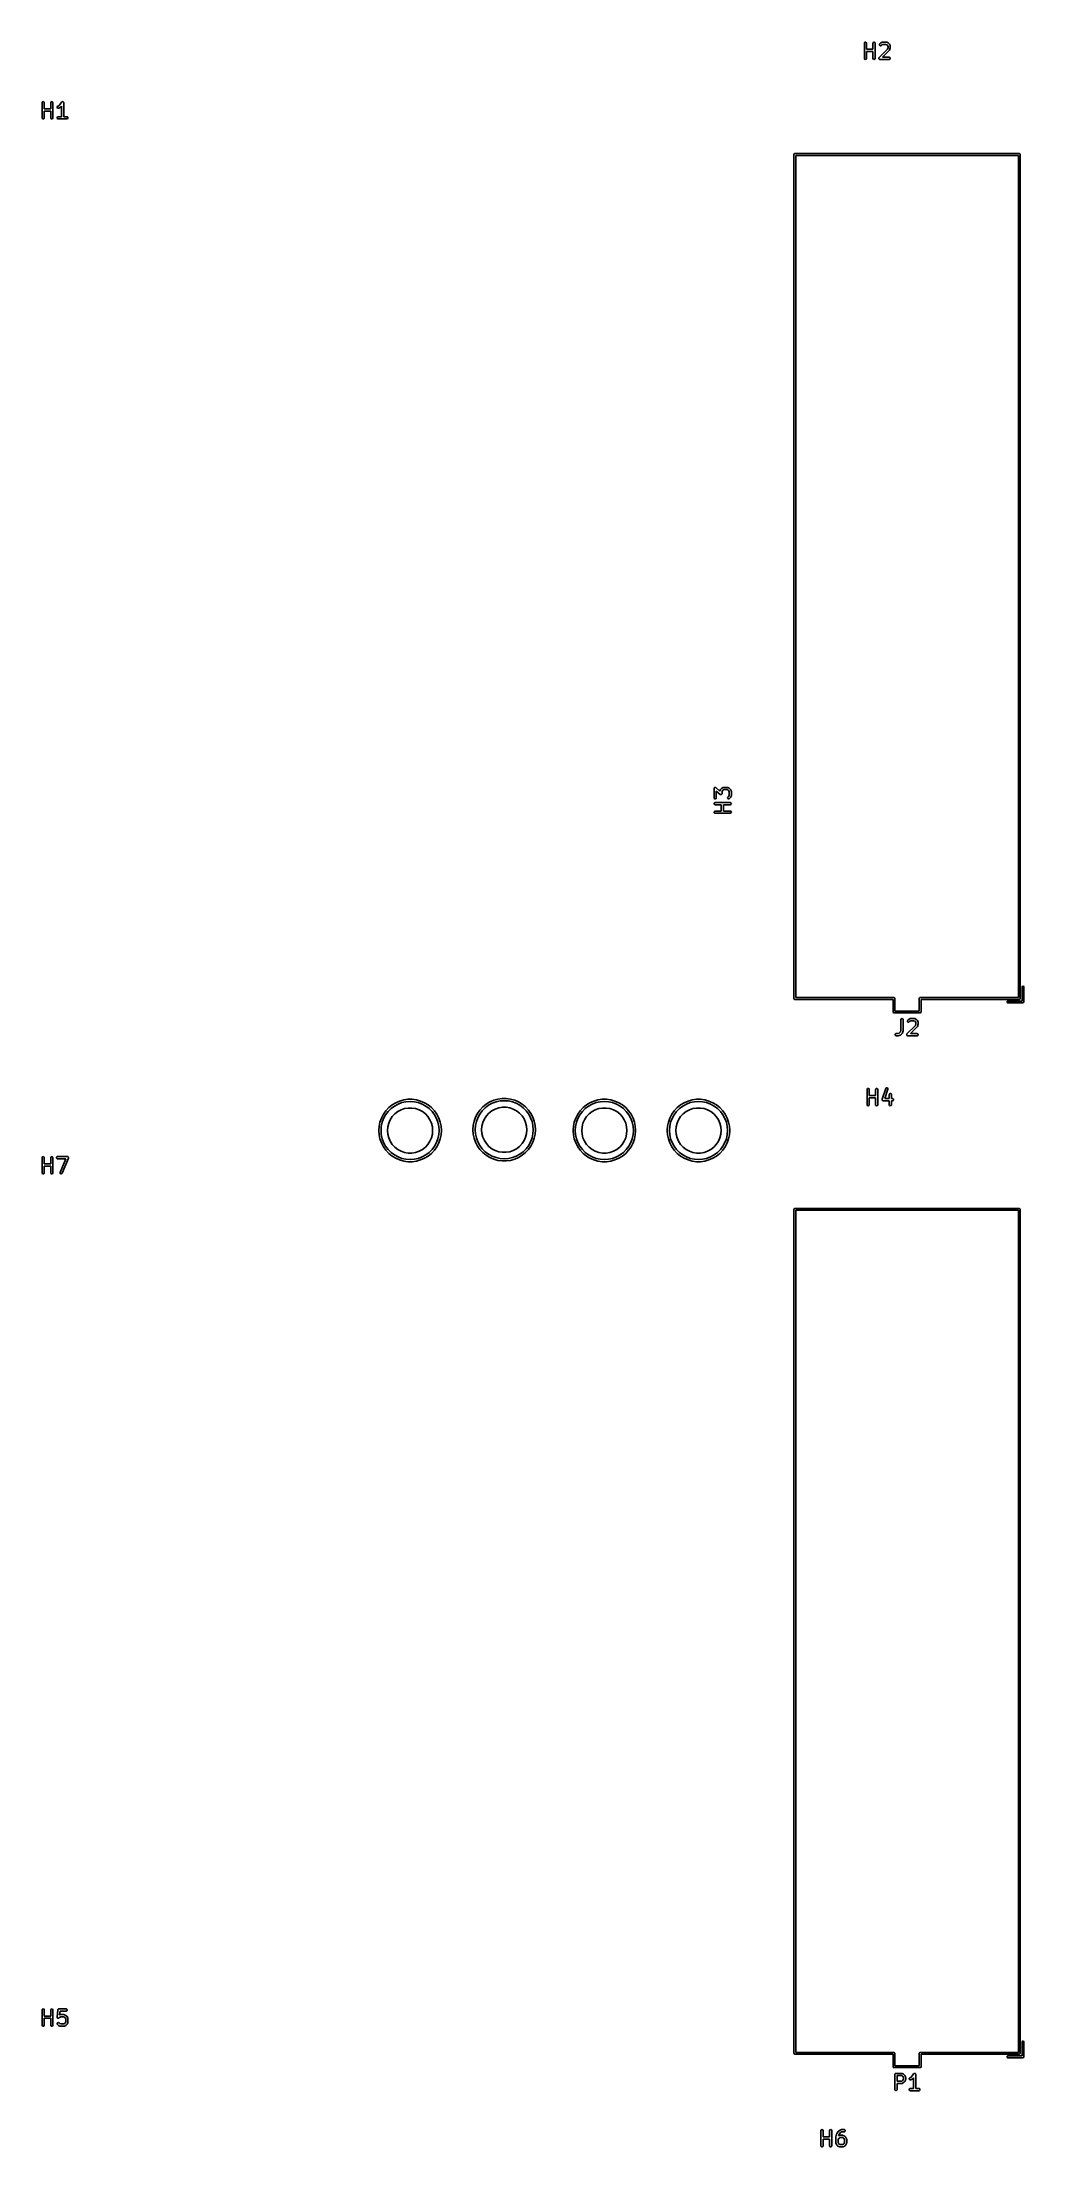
# Model space of a CAD drawing. Extents: x 6.89 to 9.46, y -6.24 to -0.74.
import ezdxf

# ---------------------------------------------------------------- set-up
doc = ezdxf.new("R2010")
doc.units = 0
doc.header["$MEASUREMENT"] = 0
doc.layers.add('BLACK', color=7, linetype='CONTINUOUS')

msp = doc.modelspace()

# ---------------------------------------------------------------- linework, layer by layer
at = {"layer": 'BLACK', "linetype": 'CONTINUOUS'}
for p, q in [((9.0379, -0.7463), (9.0381, -0.7452)), ((9.0379, -0.7856), (9.0379, -0.7463)), ((9.0381, -0.7452), (9.0394, -0.7437)), ((9.0394, -0.7437), (9.0414, -0.7433)), ((9.0414, -0.7433), (9.0431, -0.7444)), ((9.0431, -0.7444), (9.0438, -0.7463)), ((9.0438, -0.7463), (9.0438, -0.762)), ((9.0438, -0.762), (9.0604, -0.762)), ((9.0604, -0.768), (9.0438, -0.768)), ((9.0438, -0.768), (9.0438, -0.7856)), ((9.0604, -0.7463), (9.0606, -0.7452)), ((9.0604, -0.762), (9.0604, -0.7463)), ((9.0604, -0.7856), (9.0604, -0.768)), ((9.0606, -0.7452), (9.0619, -0.7437)), ((9.0619, -0.7437), (9.0639, -0.7433)), ((9.0639, -0.7433), (9.0656, -0.7444)), ((9.0656, -0.7444), (9.0663, -0.7463)), ((9.0663, -0.7463), (9.0663, -0.7856)), ((9.0763, -0.7835), (9.0983, -0.7615)), ((9.0773, -0.7497), (9.0782, -0.7479)), ((9.0778, -0.7517), (9.0773, -0.7497)), ((9.0795, -0.7529), (9.0778, -0.7517)), ((9.0782, -0.7479), (9.08, -0.746)), ((9.0815, -0.7527), (9.0795, -0.7529)), ((9.08, -0.746), (9.0807, -0.7455)), ((9.0807, -0.7455), (9.0808, -0.7455)), ((9.0808, -0.7455), (9.0845, -0.7436)), ((9.0823, -0.7521), (9.0815, -0.7527)), ((9.0839, -0.7506), (9.0823, -0.7521)), ((9.0866, -0.7492), (9.0839, -0.7506)), ((9.0845, -0.7436), (9.0855, -0.7433)), ((9.0855, -0.7433), (9.0857, -0.7434)), ((9.103, -0.7652), (9.0855, -0.7827)), ((9.0857, -0.7434), (9.0859, -0.7433)), ((9.0859, -0.7433), (9.0952, -0.7433)), ((9.0945, -0.7492), (9.0866, -0.7492)), ((9.0972, -0.7506), (9.0945, -0.7492)), ((9.0952, -0.7433), (9.0962, -0.7435)), ((9.0962, -0.7435), (9.0964, -0.7436)), ((9.0964, -0.7436), (9.0966, -0.7436)), ((9.0966, -0.7436), (9.1003, -0.7455)), ((9.0984, -0.7518), (9.0972, -0.7506)), ((9.0983, -0.7615), (9.0998, -0.757)), ((9.0998, -0.7544), (9.0984, -0.7518)), ((9.0998, -0.757), (9.0998, -0.7544)), ((9.1003, -0.7455), (9.101, -0.746)), ((9.101, -0.746), (9.1011, -0.746)), ((9.1011, -0.746), (9.103, -0.7479)), ((9.103, -0.7479), (9.1035, -0.7486)), ((9.1032, -0.765), (9.103, -0.7651)), ((9.103, -0.7651), (9.103, -0.7652)), ((9.1037, -0.7641), (9.1032, -0.765)), ((9.1035, -0.7486), (9.1035, -0.7487)), ((9.1035, -0.7487), (9.1054, -0.7524)), ((9.1055, -0.7584), (9.1037, -0.7641)), ((9.1054, -0.7524), (9.1057, -0.7534)), ((9.1057, -0.7575), (9.1055, -0.7584)), ((9.1055, -0.7584), (9.1055, -0.7584)), ((9.1057, -0.7534), (9.1056, -0.7536)), ((9.1056, -0.7536), (9.1057, -0.7538)), ((9.1057, -0.7538), (9.1057, -0.7575)), ((9.0386, -0.7875), (9.0379, -0.7856)), ((9.0404, -0.7885), (9.0386, -0.7875)), ((9.0423, -0.7882), (9.0404, -0.7885)), ((9.0436, -0.7866), (9.0423, -0.7882)), ((9.0438, -0.7856), (9.0436, -0.7866)), ((9.0611, -0.7875), (9.0604, -0.7856)), ((9.0629, -0.7885), (9.0611, -0.7875)), ((9.0648, -0.7882), (9.0629, -0.7885)), ((9.0661, -0.7866), (9.0648, -0.7882)), ((9.0663, -0.7856), (9.0661, -0.7866)), ((9.0754, -0.7854), (9.0755, -0.7852)), ((9.0757, -0.7862), (9.0754, -0.7854)), ((9.0755, -0.7851), (9.0759, -0.7843)), ((9.0755, -0.7852), (9.0755, -0.7851)), ((9.0758, -0.7871), (9.0757, -0.7862)), ((9.0759, -0.7872), (9.0758, -0.7871)), ((9.0759, -0.7843), (9.0763, -0.7835)), ((9.0759, -0.7873), (9.0759, -0.7872)), ((9.0767, -0.7878), (9.0759, -0.7873)), ((9.0774, -0.7884), (9.0767, -0.7878)), ((9.0775, -0.7884), (9.0774, -0.7884)), ((9.0776, -0.7885), (9.0775, -0.7884)), ((9.0777, -0.7885), (9.0776, -0.7885)), ((9.0784, -0.7886), (9.0777, -0.7885)), ((9.1027, -0.7886), (9.0784, -0.7886)), ((9.0855, -0.7827), (9.1027, -0.7827)), ((9.1027, -0.7827), (9.1037, -0.7828)), ((9.1046, -0.7879), (9.1027, -0.7886)), ((9.1037, -0.7828), (9.1053, -0.7841)), ((9.1056, -0.7861), (9.1046, -0.7879)), ((9.1053, -0.7841), (9.1056, -0.7861)), ((6.8883, -0.9018), (6.8885, -0.9008)), ((6.8883, -0.9411), (6.8883, -0.9018)), ((6.8885, -0.9008), (6.8898, -0.8992)), ((6.8898, -0.8992), (6.8918, -0.8989)), ((6.8918, -0.8989), (6.8935, -0.8999)), ((6.8935, -0.8999), (6.8942, -0.9018)), ((6.8942, -0.9018), (6.8942, -0.9176)), ((6.8942, -0.9176), (6.9108, -0.9176)), ((6.9108, -0.9235), (6.8942, -0.9235)), ((6.8942, -0.9235), (6.8942, -0.9411)), ((6.9108, -0.9018), (6.911, -0.9008)), ((6.9108, -0.9176), (6.9108, -0.9018)), ((6.9108, -0.9411), (6.9108, -0.9235)), ((6.911, -0.9008), (6.9123, -0.8992)), ((6.9123, -0.8992), (6.9143, -0.8989)), ((6.9143, -0.8989), (6.916, -0.8999)), ((6.916, -0.8999), (6.9167, -0.9018)), ((6.9167, -0.9018), (6.9167, -0.9411)), ((6.9278, -0.9139), (6.9279, -0.9118)), ((6.929, -0.9155), (6.9278, -0.9139)), ((6.9279, -0.9118), (6.9293, -0.9104)), ((6.931, -0.9159), (6.929, -0.9155)), ((6.9293, -0.9104), (6.9326, -0.9087)), ((6.932, -0.9157), (6.931, -0.9159)), ((6.9357, -0.9138), (6.932, -0.9157)), ((6.9326, -0.9087), (6.9358, -0.9055)), ((6.9365, -0.9132), (6.9357, -0.9137)), ((6.9357, -0.9137), (6.9357, -0.9138)), ((6.9358, -0.9055), (6.9394, -0.9001)), ((6.9389, -0.9108), (6.9365, -0.9132)), ((6.9389, -0.9382), (6.9389, -0.9108)), ((6.9394, -0.9001), (6.9401, -0.8994)), ((6.9401, -0.8994), (6.9403, -0.8993)), ((6.9403, -0.8993), (6.9404, -0.8992)), ((6.9404, -0.8992), (6.9412, -0.8991)), ((6.9412, -0.8991), (6.9421, -0.8988)), ((6.9421, -0.8988), (6.9422, -0.8989)), ((6.9422, -0.8989), (6.9424, -0.8989)), ((6.9424, -0.8989), (6.9431, -0.8993)), ((6.9431, -0.8993), (6.9439, -0.8996)), ((6.9439, -0.8996), (6.944, -0.8998)), ((6.944, -0.8998), (6.9441, -0.8999)), ((6.9441, -0.8999), (6.9444, -0.9007)), ((6.9444, -0.9007), (6.9448, -0.9014)), ((6.9448, -0.9014), (6.9448, -0.9016)), ((6.9448, -0.9016), (6.9448, -0.9018)), ((6.9448, -0.9018), (6.9448, -0.9382)), ((6.889, -0.943), (6.8883, -0.9411)), ((6.8908, -0.944), (6.889, -0.943)), ((6.8927, -0.9437), (6.8908, -0.944)), ((6.894, -0.9421), (6.8927, -0.9437)), ((6.8942, -0.9411), (6.894, -0.9421)), ((6.9115, -0.943), (6.9108, -0.9411)), ((6.9132, -0.944), (6.9115, -0.943)), ((6.9152, -0.9437), (6.9132, -0.944)), ((6.9165, -0.9421), (6.9152, -0.9437)), ((6.9167, -0.9411), (6.9165, -0.9421)), ((6.9277, -0.9406), (6.9287, -0.9389)), ((6.9281, -0.9426), (6.9277, -0.9406)), ((6.9296, -0.9439), (6.9281, -0.9426)), ((6.9287, -0.9389), (6.9306, -0.9382)), ((6.9306, -0.9441), (6.9296, -0.9439)), ((6.9306, -0.9382), (6.9389, -0.9382)), ((6.9531, -0.9441), (6.9306, -0.9441)), ((6.9448, -0.9382), (6.9531, -0.9382)), ((6.9531, -0.9382), (6.9541, -0.9384)), ((6.955, -0.9434), (6.9531, -0.9441)), ((6.9541, -0.9384), (6.9557, -0.9397)), ((6.956, -0.9416), (6.955, -0.9434)), ((6.9557, -0.9397), (6.956, -0.9416)), ((8.8539, -1.037), (8.8546, -1.0353)), ((8.8539, -3.2417), (8.8539, -1.037)), ((8.8546, -1.0353), (8.8563, -1.0346)), ((8.8563, -1.0346), (9.4429, -1.0346)), ((8.8587, -1.0394), (8.8587, -3.2394)), ((9.4406, -1.0394), (8.8587, -1.0394)), ((9.4406, -3.2394), (9.4406, -1.0394)), ((9.4429, -1.0346), (9.4446, -1.0353)), ((9.4446, -1.0353), (9.4453, -1.037)), ((9.4453, -1.037), (9.4453, -3.2417)), ((8.645, -2.6926), (8.6451, -2.6925)), ((8.645, -2.6927), (8.645, -2.6926)), ((8.645, -2.6932), (8.645, -2.6927)), ((8.645, -2.7175), (8.645, -2.6932)), ((8.6451, -2.6922), (8.6456, -2.6915)), ((8.6451, -2.6925), (8.6451, -2.6922)), ((8.6456, -2.6915), (8.6461, -2.6909)), ((8.6461, -2.6909), (8.6463, -2.6908)), ((8.6463, -2.6908), (8.6464, -2.6906)), ((8.6464, -2.6906), (8.6472, -2.6905)), ((8.6472, -2.6905), (8.648, -2.6902)), ((8.648, -2.6902), (8.6482, -2.6903)), ((8.6482, -2.6903), (8.6484, -2.6903)), ((8.6484, -2.6903), (8.6491, -2.6907)), ((8.6491, -2.6907), (8.6499, -2.6909)), ((8.6499, -2.6909), (8.6601, -2.6999)), ((8.6627, -2.6948), (8.6646, -2.6929)), ((8.6646, -2.6929), (8.6653, -2.6924)), ((8.6653, -2.6924), (8.6691, -2.6905)), ((8.6653, -2.6924), (8.6653, -2.6924)), ((8.6691, -2.6905), (8.6701, -2.6902)), ((8.6701, -2.6902), (8.6702, -2.6903)), ((8.6702, -2.6903), (8.6704, -2.6902)), ((8.6704, -2.6902), (8.6798, -2.6902)), ((8.6798, -2.6902), (8.6808, -2.6904)), ((8.6808, -2.6904), (8.6809, -2.6905)), ((8.6809, -2.6905), (8.6811, -2.6905)), ((8.6811, -2.6905), (8.6848, -2.6924)), ((8.6848, -2.6924), (8.6856, -2.6929)), ((8.6856, -2.6929), (8.6856, -2.6929)), ((8.6856, -2.6929), (8.6875, -2.6948)), ((8.6456, -2.7194), (8.645, -2.7175)), ((8.645, -2.732), (8.646, -2.7303)), ((8.6453, -2.734), (8.645, -2.732)), ((8.6469, -2.7353), (8.6453, -2.734)), ((8.6474, -2.7204), (8.6456, -2.7194)), ((8.646, -2.7303), (8.6479, -2.7296)), ((8.6479, -2.7355), (8.6469, -2.7353)), ((8.6494, -2.7201), (8.6474, -2.7204)), ((8.6479, -2.7296), (8.6873, -2.7296)), ((8.6637, -2.7355), (8.6479, -2.7355)), ((8.6507, -2.7185), (8.6494, -2.7201)), ((8.6509, -2.7175), (8.6507, -2.7185)), ((8.661, -2.7085), (8.6509, -2.6997)), ((8.6509, -2.6997), (8.6509, -2.7175)), ((8.6601, -2.6997), (8.6602, -2.6995)), ((8.6601, -2.6999), (8.6601, -2.6997)), ((8.6602, -2.6995), (8.6603, -2.6993)), ((8.6603, -2.6993), (8.6621, -2.6956)), ((8.6617, -2.7088), (8.661, -2.7085)), ((8.6624, -2.7092), (8.6617, -2.7088)), ((8.6621, -2.6956), (8.6627, -2.6949)), ((8.6626, -2.7092), (8.6624, -2.7092)), ((8.6628, -2.7092), (8.6626, -2.7092)), ((8.6627, -2.6949), (8.6627, -2.6948)), ((8.6636, -2.709), (8.6628, -2.7092)), ((8.6644, -2.7088), (8.6636, -2.709)), ((8.6637, -2.7521), (8.6637, -2.7355)), ((8.6645, -2.7087), (8.6644, -2.7088)), ((8.6648, -2.7086), (8.6645, -2.7087)), ((8.6652, -2.7079), (8.6648, -2.7086)), ((8.6657, -2.7073), (8.6652, -2.7079)), ((8.6658, -2.7069), (8.6657, -2.707)), ((8.6657, -2.707), (8.6657, -2.7073)), ((8.6659, -2.7063), (8.6658, -2.7067)), ((8.6658, -2.7067), (8.6658, -2.7069)), ((8.6672, -2.6987), (8.6659, -2.7014)), ((8.6659, -2.7014), (8.6659, -2.7063)), ((8.6684, -2.6975), (8.6672, -2.6987)), ((8.6711, -2.6961), (8.6684, -2.6975)), ((8.6873, -2.7355), (8.6696, -2.7355)), ((8.6696, -2.7355), (8.6696, -2.7521)), ((8.6791, -2.6961), (8.6711, -2.6961)), ((8.6818, -2.6975), (8.6791, -2.6961)), ((8.6806, -2.7173), (8.6814, -2.7154)), ((8.6811, -2.7192), (8.6806, -2.7173)), ((8.6828, -2.7204), (8.6811, -2.7192)), ((8.6814, -2.7154), (8.683, -2.7139)), ((8.683, -2.6987), (8.6818, -2.6975)), ((8.6848, -2.7202), (8.6828, -2.7204)), ((8.6843, -2.7014), (8.683, -2.6987)), ((8.683, -2.7139), (8.6843, -2.7112)), ((8.6843, -2.7112), (8.6843, -2.7014)), ((8.6856, -2.7196), (8.6848, -2.7202)), ((8.6875, -2.7177), (8.6856, -2.7196)), ((8.6873, -2.7296), (8.6883, -2.7298)), ((8.6892, -2.7348), (8.6873, -2.7355)), ((8.6875, -2.6948), (8.688, -2.6955)), ((8.688, -2.717), (8.6875, -2.7177)), ((8.6875, -2.7177), (8.6875, -2.7177)), ((8.688, -2.6955), (8.688, -2.6956)), ((8.688, -2.6956), (8.6899, -2.6993)), ((8.6899, -2.7132), (8.688, -2.717)), ((8.6883, -2.7298), (8.6898, -2.7311)), ((8.6902, -2.733), (8.6892, -2.7348)), ((8.6898, -2.7311), (8.6902, -2.733)), ((8.6899, -2.6993), (8.6902, -2.7003)), ((8.6901, -2.7129), (8.6899, -2.7131)), ((8.6899, -2.7131), (8.6899, -2.7132)), ((8.6902, -2.7119), (8.6901, -2.7129)), ((8.6902, -2.7003), (8.6902, -2.7005)), ((8.6902, -2.7005), (8.6902, -2.7007)), ((8.6902, -2.7007), (8.6902, -2.7119)), ((8.645, -2.7545), (8.646, -2.7528)), ((8.6453, -2.7565), (8.645, -2.7545)), ((8.6469, -2.7578), (8.6453, -2.7565)), ((8.646, -2.7528), (8.6479, -2.7521)), ((8.6479, -2.758), (8.6469, -2.7578)), ((8.6479, -2.7521), (8.6637, -2.7521)), ((8.6873, -2.758), (8.6479, -2.758)), ((8.6696, -2.7521), (8.6873, -2.7521)), ((8.6873, -2.7521), (8.6883, -2.7523)), ((8.6892, -2.7573), (8.6873, -2.758)), ((8.6883, -2.7523), (8.6898, -2.7536)), ((8.6902, -2.7555), (8.6892, -2.7573)), ((8.6898, -2.7536), (8.6902, -2.7555)), ((8.8546, -3.2434), (8.8539, -3.2417)), ((8.8563, -3.2441), (8.8546, -3.2434)), ((8.8587, -3.2394), (9.1154, -3.2394)), ((9.1154, -3.2394), (9.117, -3.2401)), ((9.117, -3.2401), (9.1177, -3.2417)), ((9.1177, -3.2417), (9.1177, -3.2744)), ((9.1815, -3.2417), (9.1822, -3.2401)), ((9.1815, -3.2744), (9.1815, -3.2417)), ((9.1822, -3.2401), (9.1839, -3.2394)), ((9.1839, -3.2394), (9.4406, -3.2394)), ((9.4446, -3.2434), (9.4429, -3.2441)), ((9.4453, -3.2417), (9.4446, -3.2434)), ((9.4504, -3.2114), (9.4511, -3.2097)), ((9.4504, -3.2484), (9.4504, -3.2114)), ((9.4511, -3.2097), (9.4528, -3.2091)), ((9.4528, -3.2091), (9.4544, -3.2097)), ((9.4544, -3.2097), (9.4551, -3.2114)), ((9.4551, -3.2114), (9.4551, -3.2508)), ((9.113, -3.2441), (8.8563, -3.2441)), ((9.113, -3.2768), (9.113, -3.2441)), ((9.1137, -3.2784), (9.113, -3.2768)), ((9.1154, -3.2791), (9.1137, -3.2784)), ((9.1839, -3.2791), (9.1154, -3.2791)), ((9.1177, -3.2744), (9.1815, -3.2744)), ((9.1335, -3.297), (9.1337, -3.296)), ((9.1335, -3.3247), (9.1335, -3.297)), ((9.1337, -3.296), (9.135, -3.2945)), ((9.135, -3.2945), (9.137, -3.2941)), ((9.137, -3.2941), (9.1387, -3.2951)), ((9.1387, -3.2951), (9.1394, -3.297)), ((9.1394, -3.297), (9.1394, -3.3252)), ((9.1504, -3.3005), (9.1513, -3.2987)), ((9.1513, -3.2987), (9.1531, -3.2968)), ((9.1531, -3.2968), (9.1539, -3.2963)), ((9.1539, -3.2963), (9.1577, -3.2944)), ((9.1539, -3.2963), (9.1539, -3.2963)), ((9.1577, -3.2944), (9.1586, -3.2941)), ((9.1586, -3.2941), (9.1588, -3.2941)), ((9.1588, -3.2941), (9.159, -3.2941)), ((9.159, -3.2941), (9.1684, -3.2941)), ((9.1684, -3.2941), (9.1694, -3.2943)), ((9.1694, -3.2943), (9.1695, -3.2944)), ((9.1695, -3.2944), (9.1697, -3.2944)), ((9.1697, -3.2944), (9.1734, -3.2963)), ((9.1734, -3.2963), (9.1741, -3.2968)), ((9.1741, -3.2968), (9.1742, -3.2968)), ((9.1742, -3.2968), (9.1761, -3.2987)), ((9.1761, -3.2987), (9.1766, -3.2994)), ((9.1855, -3.2784), (9.1839, -3.2791)), ((9.1862, -3.2768), (9.1855, -3.2784)), ((9.4429, -3.2441), (9.1862, -3.2441)), ((9.1862, -3.2441), (9.1862, -3.2768)), ((9.411, -3.2508), (9.4117, -3.2491)), ((9.4117, -3.2525), (9.411, -3.2508)), ((9.4117, -3.2491), (9.4134, -3.2484)), ((9.4134, -3.2531), (9.4117, -3.2525)), ((9.4134, -3.2484), (9.4504, -3.2484)), ((9.4528, -3.2531), (9.4134, -3.2531)), ((9.4544, -3.2525), (9.4528, -3.2531)), ((9.4551, -3.2508), (9.4544, -3.2525)), ((9.1186, -3.3359), (9.1196, -3.3341)), ((9.1189, -3.3379), (9.1186, -3.3359)), ((9.1205, -3.3392), (9.1189, -3.3379)), ((9.1196, -3.3341), (9.1215, -3.3335)), ((9.1215, -3.3394), (9.1205, -3.3392)), ((9.1215, -3.3335), (9.1248, -3.3335)), ((9.1252, -3.3394), (9.1215, -3.3394)), ((9.1248, -3.3335), (9.1293, -3.332)), ((9.1253, -3.3393), (9.1252, -3.3394)), ((9.1262, -3.3392), (9.1253, -3.3393)), ((9.1318, -3.3373), (9.1262, -3.3392)), ((9.1293, -3.332), (9.132, -3.3292)), ((9.1319, -3.3372), (9.1318, -3.3373)), ((9.1321, -3.3372), (9.1319, -3.3372)), ((9.132, -3.3292), (9.1335, -3.3247)), ((9.1329, -3.3366), (9.1321, -3.3372)), ((9.1367, -3.3329), (9.1329, -3.3366)), ((9.1368, -3.3327), (9.1367, -3.3329)), ((9.1369, -3.3326), (9.1368, -3.3327)), ((9.1374, -3.3317), (9.1369, -3.3326)), ((9.1393, -3.3261), (9.1374, -3.3317)), ((9.1394, -3.3252), (9.1393, -3.326)), ((9.1393, -3.326), (9.1393, -3.3261)), ((9.1485, -3.3362), (9.1486, -3.336)), ((9.1488, -3.337), (9.1485, -3.3362)), ((9.1486, -3.3359), (9.149, -3.3351)), ((9.1486, -3.336), (9.1486, -3.3359)), ((9.1489, -3.3379), (9.1488, -3.337)), ((9.149, -3.338), (9.1489, -3.3379)), ((9.149, -3.3351), (9.1494, -3.3343)), ((9.1491, -3.3381), (9.149, -3.338)), ((9.1498, -3.3386), (9.1491, -3.3381)), ((9.1494, -3.3343), (9.1714, -3.3123)), ((9.1505, -3.3392), (9.1498, -3.3386)), ((9.1509, -3.3025), (9.1504, -3.3005)), ((9.1507, -3.3392), (9.1505, -3.3392)), ((9.1507, -3.3393), (9.1507, -3.3392)), ((9.1508, -3.3393), (9.1507, -3.3393)), ((9.1515, -3.3394), (9.1508, -3.3393)), ((9.1526, -3.3036), (9.1509, -3.3025)), ((9.1759, -3.3394), (9.1515, -3.3394)), ((9.1546, -3.3035), (9.1526, -3.3036)), ((9.1554, -3.3029), (9.1546, -3.3035)), ((9.157, -3.3013), (9.1554, -3.3029)), ((9.1597, -3.3), (9.157, -3.3013)), ((9.1761, -3.316), (9.1586, -3.3335)), ((9.1586, -3.3335), (9.1759, -3.3335)), ((9.1677, -3.3), (9.1597, -3.3)), ((9.1704, -3.3013), (9.1677, -3.3)), ((9.1716, -3.3025), (9.1704, -3.3013)), ((9.1714, -3.3123), (9.1729, -3.3078)), ((9.1729, -3.3052), (9.1716, -3.3025)), ((9.1729, -3.3078), (9.1729, -3.3052)), ((9.1759, -3.3335), (9.1769, -3.3336)), ((9.1778, -3.3387), (9.1759, -3.3394)), ((9.1763, -3.3157), (9.1761, -3.3158)), ((9.1761, -3.3158), (9.1761, -3.316)), ((9.1768, -3.3148), (9.1763, -3.3157)), ((9.1766, -3.2994), (9.1766, -3.2995)), ((9.1766, -3.2995), (9.1785, -3.3032)), ((9.1787, -3.3092), (9.1768, -3.3148)), ((9.1769, -3.3336), (9.1784, -3.3349)), ((9.1788, -3.3369), (9.1778, -3.3387)), ((9.1784, -3.3349), (9.1788, -3.3369)), ((9.1785, -3.3032), (9.1788, -3.3042)), ((9.1788, -3.3042), (9.1787, -3.3044)), ((9.1787, -3.3044), (9.1788, -3.3045)), ((9.1788, -3.3083), (9.1787, -3.3092)), ((9.1787, -3.3092), (9.1787, -3.3092)), ((9.1788, -3.3045), (9.1788, -3.3083)), ((7.8033, -3.5199), (7.8128, -3.5141)), ((7.8188, -3.5175), (7.8093, -3.5227)), ((7.8128, -3.5141), (7.823, -3.5096)), ((7.829, -3.5137), (7.8188, -3.5175)), ((7.823, -3.5096), (7.8338, -3.5066)), ((7.8396, -3.5114), (7.829, -3.5137)), ((7.8338, -3.5066), (7.8448, -3.5051)), ((7.8504, -3.5106), (7.8396, -3.5114)), ((7.8448, -3.5051), (7.856, -3.5051)), ((7.8612, -3.5114), (7.8504, -3.5106)), ((7.856, -3.5051), (7.867, -3.5066)), ((7.8718, -3.5137), (7.8612, -3.5114)), ((7.867, -3.5066), (7.8778, -3.5096)), ((7.882, -3.5175), (7.8718, -3.5137)), ((7.8778, -3.5096), (7.888, -3.5141)), ((7.8915, -3.5227), (7.882, -3.5175)), ((7.888, -3.5141), (7.8975, -3.5199)), ((8.0407, -3.5249), (8.0493, -3.5179)), ((8.0493, -3.5179), (8.0589, -3.5121)), ((8.0649, -3.5155), (8.0554, -3.5207)), ((8.0589, -3.5121), (8.0691, -3.5077)), ((8.0751, -3.5117), (8.0649, -3.5155)), ((8.0691, -3.5077), (8.0798, -3.5047)), ((8.0856, -3.5094), (8.0751, -3.5117)), ((8.0798, -3.5047), (8.0909, -3.5031)), ((8.0965, -3.5087), (8.0856, -3.5094)), ((8.0909, -3.5031), (8.102, -3.5031)), ((8.1073, -3.5094), (8.0965, -3.5087)), ((8.102, -3.5031), (8.1131, -3.5047)), ((8.1179, -3.5117), (8.1073, -3.5094)), ((8.1131, -3.5047), (8.1238, -3.5077)), ((8.128, -3.5155), (8.1179, -3.5117)), ((8.1238, -3.5077), (8.134, -3.5121)), ((8.1375, -3.5207), (8.128, -3.5155)), ((8.134, -3.5121), (8.1436, -3.5179)), ((8.1436, -3.5179), (8.1522, -3.5249)), ((8.3112, -3.5199), (8.3207, -3.5141)), ((8.3267, -3.5175), (8.3172, -3.5227)), ((8.3207, -3.5141), (8.3309, -3.5096)), ((8.3369, -3.5137), (8.3267, -3.5175)), ((8.3309, -3.5096), (8.3416, -3.5066)), ((8.3475, -3.5114), (8.3369, -3.5137)), ((8.3416, -3.5066), (8.3527, -3.5051)), ((8.3583, -3.5106), (8.3475, -3.5114)), ((8.3527, -3.5051), (8.3638, -3.5051)), ((8.3691, -3.5114), (8.3583, -3.5106)), ((8.3638, -3.5051), (8.3749, -3.5066)), ((8.3797, -3.5137), (8.3691, -3.5114)), ((8.3749, -3.5066), (8.3856, -3.5096)), ((8.3898, -3.5175), (8.3797, -3.5137)), ((8.3856, -3.5096), (8.3959, -3.5141)), ((8.3993, -3.5227), (8.3898, -3.5175)), ((8.3959, -3.5141), (8.4054, -3.5199)), ((8.5572, -3.5199), (8.5667, -3.5141)), ((8.5728, -3.5175), (8.5633, -3.5227)), ((8.5667, -3.5141), (8.577, -3.5096)), ((8.5829, -3.5137), (8.5728, -3.5175)), ((8.577, -3.5096), (8.5877, -3.5066)), ((8.5935, -3.5114), (8.5829, -3.5137)), ((8.5877, -3.5066), (8.5988, -3.5051)), ((8.6043, -3.5106), (8.5935, -3.5114)), ((8.5988, -3.5051), (8.6099, -3.5051)), ((8.6151, -3.5114), (8.6043, -3.5106)), ((8.6099, -3.5051), (8.621, -3.5066)), ((8.6257, -3.5137), (8.6151, -3.5114)), ((8.621, -3.5066), (8.6317, -3.5096)), ((8.6359, -3.5175), (8.6257, -3.5137)), ((8.6317, -3.5096), (8.6419, -3.5141)), ((8.6454, -3.5227), (8.6359, -3.5175)), ((8.6419, -3.5141), (8.6514, -3.5199)), ((9.045, -3.4797), (9.0452, -3.4787)), ((9.045, -3.5191), (9.045, -3.4797)), ((9.0452, -3.4787), (9.0465, -3.4772)), ((9.0465, -3.4772), (9.0485, -3.4768)), ((9.0485, -3.4768), (9.0502, -3.4778)), ((9.0502, -3.4778), (9.0509, -3.4797)), ((9.0509, -3.4797), (9.0509, -3.4955)), ((9.0509, -3.4955), (9.0675, -3.4955)), ((9.0675, -3.5014), (9.0509, -3.5014)), ((9.0509, -3.5014), (9.0509, -3.5191)), ((9.0675, -3.4797), (9.0677, -3.4787)), ((9.0675, -3.4955), (9.0675, -3.4797)), ((9.0675, -3.5191), (9.0675, -3.5014)), ((9.0677, -3.4787), (9.069, -3.4772)), ((9.069, -3.4772), (9.071, -3.4768)), ((9.071, -3.4768), (9.0727, -3.4778)), ((9.0727, -3.4778), (9.0734, -3.4797)), ((9.0734, -3.4797), (9.0734, -3.5191)), ((9.0844, -3.5055), (9.0845, -3.5053)), ((9.0846, -3.5062), (9.0844, -3.5055)), ((9.0845, -3.505), (9.0939, -3.4769)), ((9.0845, -3.5053), (9.0845, -3.505)), ((9.0846, -3.507), (9.0846, -3.5062)), ((9.0847, -3.5072), (9.0846, -3.507)), ((9.0848, -3.5074), (9.0847, -3.5072)), ((9.0854, -3.508), (9.0848, -3.5074)), ((9.0859, -3.5086), (9.0854, -3.508)), ((9.0861, -3.5086), (9.0859, -3.5086)), ((9.0863, -3.5087), (9.0861, -3.5086)), ((9.0873, -3.5089), (9.0863, -3.5087)), ((9.1031, -3.5089), (9.0873, -3.5089)), ((9.0995, -3.4788), (9.0914, -3.503)), ((9.0914, -3.503), (9.1031, -3.503)), ((9.0939, -3.4769), (9.0944, -3.476)), ((9.0944, -3.476), (9.0961, -3.4749)), ((9.0961, -3.4749), (9.0981, -3.4752)), ((9.0981, -3.4752), (9.0994, -3.4768)), ((9.0994, -3.4768), (9.0995, -3.4788)), ((9.1031, -3.4928), (9.1033, -3.4918)), ((9.1031, -3.503), (9.1031, -3.4928)), ((9.1031, -3.5191), (9.1031, -3.5089)), ((9.1033, -3.4918), (9.1046, -3.4903)), ((9.1046, -3.4903), (9.1066, -3.4899)), ((9.1066, -3.4899), (9.1083, -3.4909)), ((9.1083, -3.4909), (9.109, -3.4928)), ((9.109, -3.4928), (9.109, -3.503)), ((9.109, -3.503), (9.1117, -3.503)), ((9.1117, -3.5089), (9.109, -3.5089)), ((9.109, -3.5089), (9.109, -3.5191)), ((9.1117, -3.503), (9.1127, -3.5032)), ((9.1136, -3.5082), (9.1117, -3.5089)), ((9.1127, -3.5032), (9.1143, -3.5045)), ((9.1146, -3.5065), (9.1136, -3.5082)), ((9.1143, -3.5045), (9.1146, -3.5065)), ((7.7695, -3.5755), (7.7717, -3.5646)), ((7.7717, -3.5646), (7.7755, -3.5541)), ((7.7775, -3.5652), (7.7752, -3.5758)), ((7.7755, -3.5541), (7.7806, -3.5442)), ((7.7813, -3.5551), (7.7775, -3.5652)), ((7.7806, -3.5442), (7.787, -3.5351)), ((7.7865, -3.5455), (7.7813, -3.5551)), ((7.793, -3.5369), (7.7865, -3.5455)), ((7.787, -3.5351), (7.7946, -3.5269)), ((7.7921, -3.5769), (7.7945, -3.5674)), ((7.8006, -3.5292), (7.793, -3.5369)), ((7.7945, -3.5674), (7.7985, -3.5585)), ((7.7946, -3.5269), (7.8033, -3.5199)), ((7.7985, -3.5585), (7.8038, -3.5503)), ((7.8093, -3.5227), (7.8006, -3.5292)), ((7.8038, -3.5503), (7.8104, -3.5432)), ((7.8104, -3.5432), (7.8181, -3.5372)), ((7.8181, -3.5372), (7.8267, -3.5325)), ((7.8267, -3.5325), (7.8359, -3.5294)), ((7.8359, -3.5294), (7.8455, -3.5278)), ((7.8455, -3.5278), (7.8553, -3.5278)), ((7.8553, -3.5278), (7.8649, -3.5294)), ((7.8649, -3.5294), (7.8741, -3.5325)), ((7.8741, -3.5325), (7.8827, -3.5372)), ((7.8827, -3.5372), (7.8904, -3.5432)), ((7.8904, -3.5432), (7.897, -3.5503)), ((7.9002, -3.5292), (7.8915, -3.5227)), ((7.897, -3.5503), (7.9023, -3.5585)), ((7.8975, -3.5199), (7.9062, -3.5269)), ((7.9078, -3.5369), (7.9002, -3.5292)), ((7.9023, -3.5585), (7.9062, -3.5674)), ((7.9062, -3.5269), (7.9138, -3.5351)), ((7.9062, -3.5674), (7.9086, -3.5769)), ((7.9143, -3.5455), (7.9078, -3.5369)), ((7.9138, -3.5351), (7.9202, -3.5442)), ((7.9195, -3.5551), (7.9143, -3.5455)), ((7.9233, -3.5652), (7.9195, -3.5551)), ((7.9202, -3.5442), (7.9253, -3.5541)), ((7.9256, -3.5758), (7.9233, -3.5652)), ((7.9253, -3.5541), (7.9291, -3.5646)), ((7.9291, -3.5646), (7.9313, -3.5755)), ((8.0148, -3.5846), (8.0155, -3.5735)), ((8.0155, -3.5735), (8.0178, -3.5626)), ((8.0178, -3.5626), (8.0215, -3.5521)), ((8.0212, -3.5738), (8.0205, -3.5846)), ((8.0236, -3.5632), (8.0212, -3.5738)), ((8.0215, -3.5521), (8.0267, -3.5422)), ((8.0273, -3.5531), (8.0236, -3.5632)), ((8.0267, -3.5422), (8.0331, -3.5331)), ((8.0325, -3.5436), (8.0273, -3.5531)), ((8.039, -3.5349), (8.0325, -3.5436)), ((8.0331, -3.5331), (8.0407, -3.5249)), ((8.0382, -3.5749), (8.0406, -3.5655)), ((8.0467, -3.5272), (8.039, -3.5349)), ((8.0406, -3.5655), (8.0445, -3.5565)), ((8.0445, -3.5565), (8.0499, -3.5484)), ((8.0554, -3.5207), (8.0467, -3.5272)), ((8.0499, -3.5484), (8.0565, -3.5412)), ((8.0565, -3.5412), (8.0642, -3.5352)), ((8.0642, -3.5352), (8.0727, -3.5306)), ((8.0727, -3.5306), (8.082, -3.5274)), ((8.082, -3.5274), (8.0916, -3.5258)), ((8.0916, -3.5258), (8.1013, -3.5258)), ((8.1013, -3.5258), (8.111, -3.5274)), ((8.111, -3.5274), (8.1202, -3.5306)), ((8.1202, -3.5306), (8.1288, -3.5352)), ((8.1288, -3.5352), (8.1365, -3.5412)), ((8.1365, -3.5412), (8.1431, -3.5484)), ((8.1462, -3.5272), (8.1375, -3.5207)), ((8.1431, -3.5484), (8.1484, -3.5565)), ((8.1539, -3.5349), (8.1462, -3.5272)), ((8.1484, -3.5565), (8.1523, -3.5655)), ((8.1522, -3.5249), (8.1598, -3.5331)), ((8.1523, -3.5655), (8.1547, -3.5749)), ((8.1604, -3.5436), (8.1539, -3.5349)), ((8.1598, -3.5331), (8.1663, -3.5422)), ((8.1656, -3.5531), (8.1604, -3.5436)), ((8.1694, -3.5632), (8.1656, -3.5531)), ((8.1663, -3.5422), (8.1714, -3.5521)), ((8.1717, -3.5738), (8.1694, -3.5632)), ((8.1714, -3.5521), (8.1751, -3.5626)), ((8.1724, -3.5846), (8.1717, -3.5738)), ((8.1751, -3.5626), (8.1774, -3.5735)), ((8.1774, -3.5735), (8.1781, -3.5846)), ((8.2773, -3.5755), (8.2796, -3.5646)), ((8.2796, -3.5646), (8.2833, -3.5541)), ((8.2854, -3.5652), (8.2831, -3.5758)), ((8.2833, -3.5541), (8.2885, -3.5442)), ((8.2892, -3.5551), (8.2854, -3.5652)), ((8.2885, -3.5442), (8.2949, -3.5351)), ((8.2943, -3.5455), (8.2892, -3.5551)), ((8.3008, -3.5369), (8.2943, -3.5455)), ((8.2949, -3.5351), (8.3025, -3.5269)), ((8.3, -3.5769), (8.3024, -3.5674)), ((8.3085, -3.5292), (8.3008, -3.5369)), ((8.3024, -3.5674), (8.3063, -3.5585)), ((8.3025, -3.5269), (8.3112, -3.5199)), ((8.3063, -3.5585), (8.3117, -3.5503)), ((8.3172, -3.5227), (8.3085, -3.5292)), ((8.3117, -3.5503), (8.3183, -3.5432)), ((8.3183, -3.5432), (8.326, -3.5372)), ((8.326, -3.5372), (8.3345, -3.5325)), ((8.3345, -3.5325), (8.3438, -3.5294)), ((8.3438, -3.5294), (8.3534, -3.5278)), ((8.3534, -3.5278), (8.3631, -3.5278)), ((8.3631, -3.5278), (8.3728, -3.5294)), ((8.3728, -3.5294), (8.382, -3.5325)), ((8.382, -3.5325), (8.3906, -3.5372)), ((8.3906, -3.5372), (8.3983, -3.5432)), ((8.3983, -3.5432), (8.4049, -3.5503)), ((8.408, -3.5292), (8.3993, -3.5227)), ((8.4049, -3.5503), (8.4102, -3.5585)), ((8.4054, -3.5199), (8.414, -3.5269)), ((8.4157, -3.5369), (8.408, -3.5292)), ((8.4102, -3.5585), (8.4141, -3.5674)), ((8.414, -3.5269), (8.4216, -3.5351)), ((8.4141, -3.5674), (8.4165, -3.5769)), ((8.4222, -3.5455), (8.4157, -3.5369)), ((8.4216, -3.5351), (8.4281, -3.5442)), ((8.4274, -3.5551), (8.4222, -3.5455)), ((8.4312, -3.5652), (8.4274, -3.5551)), ((8.4281, -3.5442), (8.4332, -3.5541)), ((8.4335, -3.5758), (8.4312, -3.5652)), ((8.4332, -3.5541), (8.4369, -3.5646)), ((8.4369, -3.5646), (8.4392, -3.5755)), ((8.5234, -3.5755), (8.5257, -3.5646)), ((8.5257, -3.5646), (8.5294, -3.5541)), ((8.5314, -3.5652), (8.5291, -3.5758)), ((8.5294, -3.5541), (8.5345, -3.5442)), ((8.5352, -3.5551), (8.5314, -3.5652)), ((8.5345, -3.5442), (8.541, -3.5351)), ((8.5404, -3.5455), (8.5352, -3.5551)), ((8.5469, -3.5369), (8.5404, -3.5455)), ((8.541, -3.5351), (8.5486, -3.5269)), ((8.5461, -3.5769), (8.5485, -3.5674)), ((8.5546, -3.5292), (8.5469, -3.5369)), ((8.5485, -3.5674), (8.5524, -3.5585)), ((8.5486, -3.5269), (8.5572, -3.5199)), ((8.5524, -3.5585), (8.5577, -3.5503)), ((8.5633, -3.5227), (8.5546, -3.5292)), ((8.5577, -3.5503), (8.5643, -3.5432)), ((8.5643, -3.5432), (8.572, -3.5372)), ((8.572, -3.5372), (8.5806, -3.5325)), ((8.5806, -3.5325), (8.5898, -3.5294)), ((8.5898, -3.5294), (8.5995, -3.5278)), ((8.5995, -3.5278), (8.6092, -3.5278)), ((8.6092, -3.5278), (8.6188, -3.5294)), ((8.6188, -3.5294), (8.6281, -3.5325)), ((8.6281, -3.5325), (8.6366, -3.5372)), ((8.6366, -3.5372), (8.6443, -3.5432)), ((8.6443, -3.5432), (8.6509, -3.5503)), ((8.6541, -3.5292), (8.6454, -3.5227)), ((8.6509, -3.5503), (8.6563, -3.5585)), ((8.6514, -3.5199), (8.6601, -3.5269)), ((8.6618, -3.5369), (8.6541, -3.5292)), ((8.6563, -3.5585), (8.6602, -3.5674)), ((8.6601, -3.5269), (8.6677, -3.5351)), ((8.6602, -3.5674), (8.6626, -3.5769)), ((8.6682, -3.5455), (8.6618, -3.5369)), ((8.6677, -3.5351), (8.6741, -3.5442)), ((8.6734, -3.5551), (8.6682, -3.5455)), ((8.6772, -3.5652), (8.6734, -3.5551)), ((8.6741, -3.5442), (8.6793, -3.5541)), ((8.6795, -3.5758), (8.6772, -3.5652)), ((8.6793, -3.5541), (8.683, -3.5646)), ((8.683, -3.5646), (8.6853, -3.5755)), ((9.0457, -3.521), (9.045, -3.5191)), ((9.0474, -3.522), (9.0457, -3.521)), ((9.0494, -3.5216), (9.0474, -3.522)), ((9.0507, -3.5201), (9.0494, -3.5216)), ((9.0509, -3.5191), (9.0507, -3.5201)), ((9.0682, -3.521), (9.0675, -3.5191)), ((9.0699, -3.522), (9.0682, -3.521)), ((9.0719, -3.5216), (9.0699, -3.522)), ((9.0732, -3.5201), (9.0719, -3.5216)), ((9.0734, -3.5191), (9.0732, -3.5201)), ((9.1038, -3.521), (9.1031, -3.5191)), ((9.1056, -3.522), (9.1038, -3.521)), ((9.1076, -3.5216), (9.1056, -3.522)), ((9.1088, -3.5201), (9.1076, -3.5216)), ((9.109, -3.5191), (9.1088, -3.5201)), ((7.7687, -3.5866), (7.7695, -3.5755)), ((7.7695, -3.5977), (7.7687, -3.5866)), ((7.7717, -3.6087), (7.7695, -3.5977)), ((7.7755, -3.6192), (7.7717, -3.6087)), ((7.7752, -3.5758), (7.7744, -3.5866)), ((7.7744, -3.5866), (7.7752, -3.5974)), ((7.7752, -3.5974), (7.7775, -3.608)), ((7.7806, -3.6291), (7.7755, -3.6192)), ((7.7775, -3.608), (7.7813, -3.6182)), ((7.7813, -3.6182), (7.7865, -3.6277)), ((7.7865, -3.6277), (7.793, -3.6364)), ((7.7913, -3.5866), (7.7921, -3.5769)), ((7.7921, -3.5963), (7.7913, -3.5866)), ((7.7945, -3.6058), (7.7921, -3.5963)), ((7.7985, -3.6147), (7.7945, -3.6058)), ((7.8038, -3.6229), (7.7985, -3.6147)), ((7.8104, -3.6301), (7.8038, -3.6229)), ((7.897, -3.6229), (7.8904, -3.6301)), ((7.9023, -3.6147), (7.897, -3.6229)), ((7.9062, -3.6058), (7.9023, -3.6147)), ((7.9086, -3.5963), (7.9062, -3.6058)), ((7.9078, -3.6364), (7.9143, -3.6277)), ((7.9086, -3.5769), (7.9094, -3.5866)), ((7.9094, -3.5866), (7.9086, -3.5963)), ((7.9143, -3.6277), (7.9195, -3.6182)), ((7.9195, -3.6182), (7.9233, -3.608)), ((7.9253, -3.6192), (7.9202, -3.6291)), ((7.9233, -3.608), (7.9256, -3.5974)), ((7.9291, -3.6087), (7.9253, -3.6192)), ((7.9264, -3.5866), (7.9256, -3.5758)), ((7.9256, -3.5974), (7.9264, -3.5866)), ((7.9313, -3.5977), (7.9291, -3.6087)), ((7.9313, -3.5755), (7.9321, -3.5866)), ((7.9321, -3.5866), (7.9313, -3.5977)), ((8.0155, -3.5958), (8.0148, -3.5846)), ((8.0178, -3.6067), (8.0155, -3.5958)), ((8.0215, -3.6172), (8.0178, -3.6067)), ((8.0205, -3.5846), (8.0212, -3.5955)), ((8.0212, -3.5955), (8.0236, -3.6061)), ((8.0267, -3.6271), (8.0215, -3.6172)), ((8.0236, -3.6061), (8.0273, -3.6162)), ((8.0331, -3.6362), (8.0267, -3.6271)), ((8.0273, -3.6162), (8.0325, -3.6257)), ((8.0325, -3.6257), (8.039, -3.6344)), ((8.0374, -3.5846), (8.0382, -3.5749)), ((8.0382, -3.5944), (8.0374, -3.5846)), ((8.0406, -3.6038), (8.0382, -3.5944)), ((8.0445, -3.6128), (8.0406, -3.6038)), ((8.0499, -3.6209), (8.0445, -3.6128)), ((8.0565, -3.6281), (8.0499, -3.6209)), ((8.0642, -3.6341), (8.0565, -3.6281)), ((8.1365, -3.6281), (8.1288, -3.6341)), ((8.1431, -3.6209), (8.1365, -3.6281)), ((8.1484, -3.6128), (8.1431, -3.6209)), ((8.1523, -3.6038), (8.1484, -3.6128)), ((8.1547, -3.5944), (8.1523, -3.6038)), ((8.1539, -3.6344), (8.1604, -3.6257)), ((8.1547, -3.5749), (8.1555, -3.5846)), ((8.1555, -3.5846), (8.1547, -3.5944)), ((8.1663, -3.6271), (8.1598, -3.6362)), ((8.1604, -3.6257), (8.1656, -3.6162)), ((8.1656, -3.6162), (8.1694, -3.6061)), ((8.1714, -3.6172), (8.1663, -3.6271)), ((8.1694, -3.6061), (8.1717, -3.5955)), ((8.1751, -3.6067), (8.1714, -3.6172)), ((8.1717, -3.5955), (8.1724, -3.5846)), ((8.1774, -3.5958), (8.1751, -3.6067)), ((8.1781, -3.5846), (8.1774, -3.5958)), ((8.2766, -3.5866), (8.2773, -3.5755)), ((8.2773, -3.5977), (8.2766, -3.5866)), ((8.2796, -3.6087), (8.2773, -3.5977)), ((8.2833, -3.6192), (8.2796, -3.6087)), ((8.2831, -3.5758), (8.2823, -3.5866)), ((8.2823, -3.5866), (8.2831, -3.5974)), ((8.2831, -3.5974), (8.2854, -3.608)), ((8.2885, -3.6291), (8.2833, -3.6192)), ((8.2854, -3.608), (8.2892, -3.6182)), ((8.2892, -3.6182), (8.2943, -3.6277)), ((8.2943, -3.6277), (8.3008, -3.6364)), ((8.2992, -3.5866), (8.3, -3.5769)), ((8.3, -3.5963), (8.2992, -3.5866)), ((8.3024, -3.6058), (8.3, -3.5963)), ((8.3063, -3.6147), (8.3024, -3.6058)), ((8.3117, -3.6229), (8.3063, -3.6147)), ((8.3183, -3.6301), (8.3117, -3.6229)), ((8.4049, -3.6229), (8.3983, -3.6301)), ((8.4102, -3.6147), (8.4049, -3.6229)), ((8.4141, -3.6058), (8.4102, -3.6147)), ((8.4165, -3.5963), (8.4141, -3.6058)), ((8.4157, -3.6364), (8.4222, -3.6277)), ((8.4165, -3.5769), (8.4173, -3.5866)), ((8.4173, -3.5866), (8.4165, -3.5963)), ((8.4222, -3.6277), (8.4274, -3.6182)), ((8.4274, -3.6182), (8.4312, -3.608)), ((8.4332, -3.6192), (8.4281, -3.6291)), ((8.4312, -3.608), (8.4335, -3.5974)), ((8.4369, -3.6087), (8.4332, -3.6192)), ((8.4342, -3.5866), (8.4335, -3.5758)), ((8.4335, -3.5974), (8.4342, -3.5866)), ((8.4392, -3.5977), (8.4369, -3.6087)), ((8.4392, -3.5755), (8.44, -3.5866)), ((8.44, -3.5866), (8.4392, -3.5977)), ((8.5226, -3.5866), (8.5234, -3.5755)), ((8.5234, -3.5977), (8.5226, -3.5866)), ((8.5257, -3.6087), (8.5234, -3.5977)), ((8.5294, -3.6192), (8.5257, -3.6087)), ((8.5291, -3.5758), (8.5283, -3.5866)), ((8.5283, -3.5866), (8.5291, -3.5974)), ((8.5291, -3.5974), (8.5314, -3.608)), ((8.5345, -3.6291), (8.5294, -3.6192)), ((8.5314, -3.608), (8.5352, -3.6182)), ((8.5352, -3.6182), (8.5404, -3.6277)), ((8.5404, -3.6277), (8.5469, -3.6364)), ((8.5453, -3.5866), (8.5461, -3.5769)), ((8.5461, -3.5963), (8.5453, -3.5866)), ((8.5485, -3.6058), (8.5461, -3.5963)), ((8.5524, -3.6147), (8.5485, -3.6058)), ((8.5577, -3.6229), (8.5524, -3.6147)), ((8.5643, -3.6301), (8.5577, -3.6229)), ((8.6509, -3.6229), (8.6443, -3.6301)), ((8.6563, -3.6147), (8.6509, -3.6229)), ((8.6602, -3.6058), (8.6563, -3.6147)), ((8.6626, -3.5963), (8.6602, -3.6058)), ((8.6618, -3.6364), (8.6682, -3.6277)), ((8.6626, -3.5769), (8.6634, -3.5866)), ((8.6634, -3.5866), (8.6626, -3.5963)), ((8.6682, -3.6277), (8.6734, -3.6182)), ((8.6734, -3.6182), (8.6772, -3.608)), ((8.6793, -3.6192), (8.6741, -3.6291)), ((8.6772, -3.608), (8.6795, -3.5974)), ((8.683, -3.6087), (8.6793, -3.6192)), ((8.6803, -3.5866), (8.6795, -3.5758)), ((8.6795, -3.5974), (8.6803, -3.5866)), ((8.6853, -3.5977), (8.683, -3.6087)), ((8.6853, -3.5755), (8.686, -3.5866)), ((8.686, -3.5866), (8.6853, -3.5977)), ((6.8883, -3.6577), (6.8885, -3.6567)), ((6.8883, -3.697), (6.8883, -3.6577)), ((6.8885, -3.6567), (6.8898, -3.6551)), ((6.8898, -3.6551), (6.8918, -3.6548)), ((6.8918, -3.6548), (6.8935, -3.6558)), ((6.8935, -3.6558), (6.8942, -3.6577)), ((6.8942, -3.6577), (6.8942, -3.6735)), ((6.8942, -3.6735), (6.9108, -3.6735)), ((6.9108, -3.6794), (6.8942, -3.6794)), ((6.8942, -3.6794), (6.8942, -3.697)), ((6.9108, -3.6577), (6.911, -3.6567)), ((6.9108, -3.6735), (6.9108, -3.6577)), ((6.9108, -3.697), (6.9108, -3.6794)), ((6.911, -3.6567), (6.9123, -3.6551)), ((6.9123, -3.6551), (6.9143, -3.6548)), ((6.9143, -3.6548), (6.916, -3.6558)), ((6.916, -3.6558), (6.9167, -3.6577)), ((6.9167, -3.6577), (6.9167, -3.697)), ((6.9259, -3.6572), (6.9269, -3.6554)), ((6.9262, -3.6591), (6.9259, -3.6572)), ((6.9277, -3.6604), (6.9262, -3.6591)), ((6.9269, -3.6554), (6.9288, -3.6547)), ((6.9288, -3.6606), (6.9277, -3.6604)), ((6.9288, -3.6547), (6.955, -3.6547)), ((6.9505, -3.6606), (6.9288, -3.6606)), ((6.9354, -3.6959), (6.9505, -3.6606)), ((6.9577, -3.6588), (6.9408, -3.6982)), ((6.955, -3.6547), (6.956, -3.6549)), ((6.956, -3.6549), (6.9563, -3.6551)), ((6.9563, -3.6551), (6.9566, -3.6552)), ((6.9566, -3.6552), (6.957, -3.6558)), ((6.957, -3.6558), (6.9576, -3.6562)), ((6.9576, -3.6562), (6.9576, -3.6565)), ((6.9576, -3.6565), (6.9578, -3.6568)), ((6.9579, -3.6582), (6.9577, -3.6585)), ((6.9577, -3.6585), (6.9577, -3.6588)), ((6.9578, -3.6568), (6.9578, -3.6575)), ((6.9578, -3.6575), (6.9579, -3.6582)), ((7.787, -3.6382), (7.7806, -3.6291)), ((7.7946, -3.6463), (7.787, -3.6382)), ((7.793, -3.6364), (7.8006, -3.644)), ((7.8033, -3.6534), (7.7946, -3.6463)), ((7.8006, -3.644), (7.8093, -3.6505)), ((7.8128, -3.6591), (7.8033, -3.6534)), ((7.8093, -3.6505), (7.8188, -3.6557)), ((7.8181, -3.6361), (7.8104, -3.6301)), ((7.823, -3.6636), (7.8128, -3.6591)), ((7.8267, -3.6407), (7.8181, -3.6361)), ((7.8188, -3.6557), (7.829, -3.6595)), ((7.8338, -3.6666), (7.823, -3.6636)), ((7.8359, -3.6439), (7.8267, -3.6407)), ((7.829, -3.6595), (7.8396, -3.6618)), ((7.8448, -3.6681), (7.8338, -3.6666)), ((7.8455, -3.6455), (7.8359, -3.6439)), ((7.8396, -3.6618), (7.8504, -3.6626)), ((7.856, -3.6681), (7.8448, -3.6681)), ((7.8553, -3.6455), (7.8455, -3.6455)), ((7.8504, -3.6626), (7.8612, -3.6618)), ((7.8649, -3.6439), (7.8553, -3.6455)), ((7.867, -3.6666), (7.856, -3.6681)), ((7.8612, -3.6618), (7.8718, -3.6595)), ((7.8741, -3.6407), (7.8649, -3.6439)), ((7.8778, -3.6636), (7.867, -3.6666)), ((7.8718, -3.6595), (7.882, -3.6557)), ((7.8827, -3.6361), (7.8741, -3.6407)), ((7.888, -3.6591), (7.8778, -3.6636)), ((7.882, -3.6557), (7.8915, -3.6505)), ((7.8904, -3.6301), (7.8827, -3.6361)), ((7.8975, -3.6534), (7.888, -3.6591)), ((7.8915, -3.6505), (7.9002, -3.644)), ((7.9062, -3.6463), (7.8975, -3.6534)), ((7.9002, -3.644), (7.9078, -3.6364)), ((7.9138, -3.6382), (7.9062, -3.6463)), ((7.9202, -3.6291), (7.9138, -3.6382)), ((8.0407, -3.6443), (8.0331, -3.6362)), ((8.039, -3.6344), (8.0467, -3.6421)), ((8.0493, -3.6514), (8.0407, -3.6443)), ((8.0467, -3.6421), (8.0554, -3.6486)), ((8.0589, -3.6572), (8.0493, -3.6514)), ((8.0554, -3.6486), (8.0649, -3.6538)), ((8.0691, -3.6616), (8.0589, -3.6572)), ((8.0727, -3.6387), (8.0642, -3.6341)), ((8.0649, -3.6538), (8.0751, -3.6575)), ((8.0798, -3.6646), (8.0691, -3.6616)), ((8.082, -3.6419), (8.0727, -3.6387)), ((8.0751, -3.6575), (8.0856, -3.6599)), ((8.0909, -3.6661), (8.0798, -3.6646)), ((8.0916, -3.6435), (8.082, -3.6419)), ((8.0856, -3.6599), (8.0965, -3.6606)), ((8.102, -3.6661), (8.0909, -3.6661)), ((8.1013, -3.6435), (8.0916, -3.6435)), ((8.0965, -3.6606), (8.1073, -3.6599)), ((8.111, -3.6419), (8.1013, -3.6435)), ((8.1131, -3.6646), (8.102, -3.6661)), ((8.1073, -3.6599), (8.1179, -3.6575)), ((8.1202, -3.6387), (8.111, -3.6419)), ((8.1238, -3.6616), (8.1131, -3.6646)), ((8.1179, -3.6575), (8.128, -3.6538)), ((8.1288, -3.6341), (8.1202, -3.6387)), ((8.134, -3.6572), (8.1238, -3.6616)), ((8.128, -3.6538), (8.1375, -3.6486)), ((8.1436, -3.6514), (8.134, -3.6572)), ((8.1375, -3.6486), (8.1462, -3.6421)), ((8.1522, -3.6443), (8.1436, -3.6514)), ((8.1462, -3.6421), (8.1539, -3.6344)), ((8.1598, -3.6362), (8.1522, -3.6443)), ((8.2949, -3.6382), (8.2885, -3.6291)), ((8.3025, -3.6463), (8.2949, -3.6382)), ((8.3008, -3.6364), (8.3085, -3.644)), ((8.3112, -3.6534), (8.3025, -3.6463)), ((8.3085, -3.644), (8.3172, -3.6505)), ((8.3207, -3.6591), (8.3112, -3.6534)), ((8.3172, -3.6505), (8.3267, -3.6557)), ((8.326, -3.6361), (8.3183, -3.6301)), ((8.3309, -3.6636), (8.3207, -3.6591)), ((8.3345, -3.6407), (8.326, -3.6361)), ((8.3267, -3.6557), (8.3369, -3.6595)), ((8.3416, -3.6666), (8.3309, -3.6636)), ((8.3438, -3.6439), (8.3345, -3.6407)), ((8.3369, -3.6595), (8.3475, -3.6618)), ((8.3527, -3.6681), (8.3416, -3.6666)), ((8.3534, -3.6455), (8.3438, -3.6439)), ((8.3475, -3.6618), (8.3583, -3.6626)), ((8.3638, -3.6681), (8.3527, -3.6681)), ((8.3631, -3.6455), (8.3534, -3.6455)), ((8.3583, -3.6626), (8.3691, -3.6618)), ((8.3728, -3.6439), (8.3631, -3.6455)), ((8.3749, -3.6666), (8.3638, -3.6681)), ((8.3691, -3.6618), (8.3797, -3.6595)), ((8.382, -3.6407), (8.3728, -3.6439)), ((8.3856, -3.6636), (8.3749, -3.6666)), ((8.3797, -3.6595), (8.3898, -3.6557)), ((8.3906, -3.6361), (8.382, -3.6407)), ((8.3959, -3.6591), (8.3856, -3.6636)), ((8.3898, -3.6557), (8.3993, -3.6505)), ((8.3983, -3.6301), (8.3906, -3.6361)), ((8.4054, -3.6534), (8.3959, -3.6591)), ((8.3993, -3.6505), (8.408, -3.644)), ((8.414, -3.6463), (8.4054, -3.6534)), ((8.408, -3.644), (8.4157, -3.6364)), ((8.4216, -3.6382), (8.414, -3.6463)), ((8.4281, -3.6291), (8.4216, -3.6382)), ((8.541, -3.6382), (8.5345, -3.6291)), ((8.5486, -3.6463), (8.541, -3.6382)), ((8.5469, -3.6364), (8.5546, -3.644)), ((8.5572, -3.6534), (8.5486, -3.6463)), ((8.5546, -3.644), (8.5633, -3.6505)), ((8.5667, -3.6591), (8.5572, -3.6534)), ((8.5633, -3.6505), (8.5728, -3.6557)), ((8.572, -3.6361), (8.5643, -3.6301)), ((8.577, -3.6636), (8.5667, -3.6591)), ((8.5806, -3.6407), (8.572, -3.6361)), ((8.5728, -3.6557), (8.5829, -3.6595)), ((8.5877, -3.6666), (8.577, -3.6636)), ((8.5898, -3.6439), (8.5806, -3.6407)), ((8.5829, -3.6595), (8.5935, -3.6618)), ((8.5988, -3.6681), (8.5877, -3.6666)), ((8.5995, -3.6455), (8.5898, -3.6439)), ((8.5935, -3.6618), (8.6043, -3.6626)), ((8.6099, -3.6681), (8.5988, -3.6681)), ((8.6092, -3.6455), (8.5995, -3.6455)), ((8.6043, -3.6626), (8.6151, -3.6618)), ((8.6188, -3.6439), (8.6092, -3.6455)), ((8.621, -3.6666), (8.6099, -3.6681)), ((8.6151, -3.6618), (8.6257, -3.6595)), ((8.6281, -3.6407), (8.6188, -3.6439)), ((8.6317, -3.6636), (8.621, -3.6666)), ((8.6257, -3.6595), (8.6359, -3.6557)), ((8.6366, -3.6361), (8.6281, -3.6407)), ((8.6419, -3.6591), (8.6317, -3.6636)), ((8.6359, -3.6557), (8.6454, -3.6505)), ((8.6443, -3.6301), (8.6366, -3.6361)), ((8.6514, -3.6534), (8.6419, -3.6591)), ((8.6454, -3.6505), (8.6541, -3.644)), ((8.6601, -3.6463), (8.6514, -3.6534)), ((8.6541, -3.644), (8.6618, -3.6364)), ((8.6677, -3.6382), (8.6601, -3.6463)), ((8.6741, -3.6291), (8.6677, -3.6382)), ((6.889, -3.6989), (6.8883, -3.697)), ((6.8908, -3.6999), (6.889, -3.6989)), ((6.8927, -3.6996), (6.8908, -3.6999)), ((6.894, -3.6981), (6.8927, -3.6996)), ((6.8942, -3.697), (6.894, -3.6981)), ((6.9115, -3.6989), (6.9108, -3.697)), ((6.9132, -3.6999), (6.9115, -3.6989)), ((6.9152, -3.6996), (6.9132, -3.6999)), ((6.9165, -3.6981), (6.9152, -3.6996)), ((6.9167, -3.697), (6.9165, -3.6981)), ((6.9353, -3.6979), (6.9354, -3.6959)), ((6.9365, -3.6995), (6.9353, -3.6979)), ((6.9385, -3.7), (6.9365, -3.6995)), ((6.9403, -3.6991), (6.9385, -3.7)), ((6.9408, -3.6982), (6.9403, -3.6991)), ((8.8539, -3.7925), (8.8546, -3.7908)), ((8.8539, -5.9972), (8.8539, -3.7925)), ((8.8546, -3.7908), (8.8563, -3.7902)), ((8.8563, -3.7902), (9.4429, -3.7902)), ((9.4429, -3.7902), (9.4446, -3.7908)), ((9.4446, -3.7908), (9.4453, -3.7925)), ((9.4453, -3.7925), (9.4453, -5.9972)), ((8.8587, -3.7949), (8.8587, -5.9949)), ((9.4406, -3.7949), (8.8587, -3.7949)), ((9.4406, -5.9949), (9.4406, -3.7949)), ((6.8883, -5.884), (6.8885, -5.883)), ((6.8885, -5.883), (6.8898, -5.8815)), ((6.8898, -5.8815), (6.8918, -5.8811)), ((6.8918, -5.8811), (6.8935, -5.8822)), ((6.8935, -5.8822), (6.8942, -5.884)), ((6.9108, -5.884), (6.911, -5.883)), ((6.911, -5.883), (6.9123, -5.8815)), ((6.9123, -5.8815), (6.9143, -5.8811)), ((6.9143, -5.8811), (6.916, -5.8822)), ((6.916, -5.8822), (6.9167, -5.884)), ((6.9297, -5.8834), (6.9298, -5.8828)), ((6.9298, -5.8828), (6.9303, -5.8823)), ((6.9303, -5.8823), (6.9306, -5.8818)), ((6.9306, -5.8818), (6.931, -5.8816)), ((6.931, -5.8816), (6.9313, -5.8814)), ((6.9313, -5.8814), (6.9319, -5.8813)), ((6.9319, -5.8813), (6.9325, -5.8811)), ((6.9325, -5.8811), (6.9513, -5.8811)), ((6.9513, -5.8811), (6.9523, -5.8813)), ((6.9523, -5.8813), (6.9538, -5.8826)), ((6.9538, -5.8826), (6.9542, -5.8846)), ((6.8883, -5.9234), (6.8883, -5.884)), ((6.889, -5.9253), (6.8883, -5.9234)), ((6.8908, -5.9263), (6.889, -5.9253)), ((6.8927, -5.926), (6.8908, -5.9263)), ((6.894, -5.9244), (6.8927, -5.926)), ((6.8942, -5.9234), (6.894, -5.9244)), ((6.8942, -5.884), (6.8942, -5.8998)), ((6.8942, -5.8998), (6.9108, -5.8998)), ((6.9108, -5.9057), (6.8942, -5.9057)), ((6.8942, -5.9057), (6.8942, -5.9234)), ((6.9108, -5.8998), (6.9108, -5.884)), ((6.9108, -5.9234), (6.9108, -5.9057)), ((6.9115, -5.9253), (6.9108, -5.9234)), ((6.9132, -5.9263), (6.9115, -5.9253)), ((6.9152, -5.926), (6.9132, -5.9263)), ((6.9165, -5.9244), (6.9152, -5.926)), ((6.9167, -5.9234), (6.9165, -5.9244)), ((6.9167, -5.884), (6.9167, -5.9234)), ((6.9277, -5.9025), (6.9296, -5.8838)), ((6.9279, -5.9035), (6.9277, -5.9025)), ((6.9277, -5.9025), (6.9277, -5.9025)), ((6.9277, -5.9025), (6.9277, -5.9025)), ((6.9278, -5.9189), (6.9289, -5.9172)), ((6.928, -5.9209), (6.9278, -5.9189)), ((6.9282, -5.9045), (6.9279, -5.9035)), ((6.9285, -5.9218), (6.928, -5.9209)), ((6.929, -5.9051), (6.9282, -5.9045)), ((6.9282, -5.9045), (6.9282, -5.9045)), ((6.9282, -5.9045), (6.9282, -5.9045)), ((6.9304, -5.9236), (6.9285, -5.9218)), ((6.9289, -5.9172), (6.9309, -5.9167)), ((6.9298, -5.9056), (6.929, -5.9051)), ((6.9296, -5.8835), (6.9297, -5.8834)), ((6.9296, -5.8836), (6.9296, -5.8835)), ((6.9296, -5.8838), (6.9296, -5.8836)), ((6.9299, -5.9056), (6.9298, -5.9056)), ((6.9309, -5.9056), (6.9299, -5.9056)), ((6.9299, -5.9056), (6.9299, -5.9056)), ((6.9305, -5.9237), (6.9304, -5.9236)), ((6.9312, -5.9242), (6.9305, -5.9237)), ((6.9318, -5.9055), (6.9309, -5.9056)), ((6.9309, -5.9167), (6.9327, -5.9176)), ((6.9349, -5.9261), (6.9312, -5.9242)), ((6.9319, -5.9055), (6.9318, -5.9055)), ((6.9327, -5.9049), (6.9319, -5.9055)), ((6.9319, -5.9055), (6.9319, -5.9055)), ((6.9343, -5.9033), (6.9327, -5.9049)), ((6.9327, -5.9176), (6.9343, -5.9191)), ((6.9352, -5.887), (6.9342, -5.8968)), ((6.9342, -5.8968), (6.9349, -5.8964)), ((6.937, -5.902), (6.9343, -5.9033)), ((6.9343, -5.9191), (6.937, -5.9205)), ((6.9349, -5.8964), (6.9359, -5.8961)), ((6.9351, -5.9261), (6.9349, -5.9261)), ((6.9352, -5.9262), (6.9351, -5.9261)), ((6.9513, -5.887), (6.9352, -5.887)), ((6.9363, -5.9264), (6.9352, -5.9262)), ((6.9359, -5.8961), (6.9361, -5.8962)), ((6.9361, -5.8962), (6.9363, -5.8961)), ((6.9363, -5.8961), (6.9456, -5.8961)), ((6.9456, -5.9264), (6.9363, -5.9264)), ((6.9449, -5.902), (6.937, -5.902)), ((6.937, -5.9205), (6.9449, -5.9205)), ((6.9476, -5.9033), (6.9449, -5.902)), ((6.9449, -5.9205), (6.9476, -5.9191)), ((6.9456, -5.8961), (6.9466, -5.8963)), ((6.9458, -5.9263), (6.9456, -5.9264)), ((6.946, -5.9264), (6.9458, -5.9263)), ((6.947, -5.9261), (6.946, -5.9264)), ((6.9466, -5.8963), (6.9468, -5.8964)), ((6.9468, -5.8964), (6.947, -5.8964)), ((6.947, -5.8964), (6.9507, -5.8983)), ((6.9507, -5.9242), (6.947, -5.9261)), ((6.9488, -5.9045), (6.9476, -5.9033)), ((6.9476, -5.9191), (6.9488, -5.9179)), ((6.9502, -5.9072), (6.9488, -5.9045)), ((6.9488, -5.9179), (6.9502, -5.9152)), ((6.9502, -5.9152), (6.9502, -5.9072)), ((6.9507, -5.8983), (6.9514, -5.8988)), ((6.9515, -5.9236), (6.9507, -5.9241)), ((6.9507, -5.9241), (6.9507, -5.9242)), ((6.9532, -5.8863), (6.9513, -5.887)), ((6.9514, -5.8988), (6.9515, -5.8988)), ((6.9515, -5.8988), (6.9533, -5.9007)), ((6.9533, -5.9218), (6.9515, -5.9236)), ((6.9542, -5.8846), (6.9532, -5.8863)), ((6.9533, -5.9007), (6.9539, -5.9014)), ((6.9534, -5.9217), (6.9533, -5.9218)), ((6.9539, -5.921), (6.9534, -5.9217)), ((6.9539, -5.9014), (6.9539, -5.9015)), ((6.9539, -5.9015), (6.9558, -5.9052)), ((6.9558, -5.9172), (6.9539, -5.921)), ((6.9558, -5.9052), (6.9561, -5.9062)), ((6.9559, -5.9169), (6.9558, -5.9171)), ((6.9558, -5.9171), (6.9558, -5.9172)), ((6.9561, -5.9159), (6.9559, -5.9169)), ((6.9561, -5.9062), (6.956, -5.9064)), ((6.956, -5.9064), (6.9561, -5.9065)), ((6.9561, -5.9065), (6.9561, -5.9159)), ((9.4504, -5.9669), (9.4511, -5.9653)), ((9.4504, -6.0039), (9.4504, -5.9669)), ((9.4511, -5.9653), (9.4528, -5.9646)), ((9.4528, -5.9646), (9.4544, -5.9653)), ((9.4544, -5.9653), (9.4551, -5.9669)), ((9.4551, -5.9669), (9.4551, -6.0063)), ((8.8546, -5.9989), (8.8539, -5.9972)), ((8.8563, -5.9996), (8.8546, -5.9989)), ((9.113, -5.9996), (8.8563, -5.9996)), ((8.8587, -5.9949), (9.1154, -5.9949)), ((9.113, -6.0323), (9.113, -5.9996)), ((9.1137, -6.034), (9.113, -6.0323)), ((9.1154, -6.0346), (9.1137, -6.034)), ((9.1154, -5.9949), (9.117, -5.9956)), ((9.1839, -6.0346), (9.1154, -6.0346)), ((9.117, -5.9956), (9.1177, -5.9972)), ((9.1177, -5.9972), (9.1177, -6.0299)), ((9.1177, -6.0299), (9.1815, -6.0299)), ((9.1815, -5.9972), (9.1822, -5.9956)), ((9.1815, -6.0299), (9.1815, -5.9972)), ((9.1822, -5.9956), (9.1839, -5.9949)), ((9.1839, -5.9949), (9.4406, -5.9949)), ((9.1855, -6.034), (9.1839, -6.0346)), ((9.1862, -6.0323), (9.1855, -6.034)), ((9.4429, -5.9996), (9.1862, -5.9996)), ((9.1862, -5.9996), (9.1862, -6.0323)), ((9.411, -6.0063), (9.4117, -6.0046)), ((9.4117, -6.008), (9.411, -6.0063)), ((9.4117, -6.0046), (9.4134, -6.0039)), ((9.4134, -6.0087), (9.4117, -6.008)), ((9.4134, -6.0039), (9.4504, -6.0039)), ((9.4528, -6.0087), (9.4134, -6.0087)), ((9.4446, -5.9989), (9.4429, -5.9996)), ((9.4453, -5.9972), (9.4446, -5.9989)), ((9.4544, -6.008), (9.4528, -6.0087)), ((9.4551, -6.0063), (9.4544, -6.008)), ((9.1176, -6.052), (9.1177, -6.0519)), ((9.1177, -6.0522), (9.1176, -6.052)), ((9.1176, -6.0526), (9.1177, -6.0522)), ((9.1176, -6.0919), (9.1176, -6.0526)), ((9.1183, -6.0938), (9.1176, -6.0919)), ((9.1177, -6.0519), (9.1178, -6.0515)), ((9.1178, -6.0515), (9.1183, -6.051)), ((9.1183, -6.051), (9.1186, -6.0503)), ((9.12, -6.0948), (9.1183, -6.0938)), ((9.1186, -6.0503), (9.1189, -6.0502)), ((9.1189, -6.0502), (9.1191, -6.05)), ((9.1191, -6.05), (9.1198, -6.0499)), ((9.1198, -6.0499), (9.1205, -6.0496)), ((9.122, -6.0945), (9.12, -6.0948)), ((9.1205, -6.0496), (9.1355, -6.0496)), ((9.1233, -6.0929), (9.122, -6.0945)), ((9.1235, -6.0919), (9.1233, -6.0929)), ((9.1348, -6.0555), (9.1235, -6.0555)), ((9.1235, -6.0555), (9.1235, -6.0702)), ((9.1235, -6.0702), (9.1348, -6.0702)), ((9.1355, -6.0761), (9.1235, -6.0761)), ((9.1235, -6.0761), (9.1235, -6.0919)), ((9.1375, -6.0569), (9.1348, -6.0555)), ((9.1348, -6.0702), (9.1375, -6.0689)), ((9.1355, -6.0496), (9.1366, -6.0498)), ((9.1357, -6.0761), (9.1355, -6.0761)), ((9.1359, -6.0761), (9.1357, -6.0761)), ((9.1369, -6.0758), (9.1359, -6.0761)), ((9.1366, -6.0498), (9.1367, -6.0499)), ((9.1367, -6.0499), (9.1369, -6.0499)), ((9.1369, -6.0499), (9.1406, -6.0518)), ((9.1406, -6.0739), (9.1369, -6.0758)), ((9.1387, -6.0581), (9.1375, -6.0569)), ((9.1375, -6.0689), (9.1387, -6.0677)), ((9.1401, -6.0607), (9.1387, -6.0581)), ((9.1387, -6.0677), (9.1401, -6.065)), ((9.1401, -6.065), (9.1401, -6.0607)), ((9.1406, -6.0518), (9.1413, -6.0523)), ((9.1407, -6.0739), (9.1406, -6.0739)), ((9.1414, -6.0734), (9.1407, -6.0739)), ((9.1413, -6.0523), (9.1414, -6.0523)), ((9.1414, -6.0523), (9.1433, -6.0542)), ((9.1433, -6.0715), (9.1414, -6.0734)), ((9.1433, -6.0542), (9.1438, -6.0549)), ((9.1438, -6.0707), (9.1433, -6.0715)), ((9.1433, -6.0715), (9.1433, -6.0715)), ((9.1438, -6.0549), (9.1438, -6.055)), ((9.1438, -6.055), (9.1457, -6.0587)), ((9.1457, -6.067), (9.1438, -6.0707)), ((9.1457, -6.0587), (9.146, -6.0597)), ((9.1458, -6.0667), (9.1457, -6.0668)), ((9.1457, -6.0668), (9.1457, -6.067)), ((9.146, -6.0657), (9.1458, -6.0667)), ((9.146, -6.0597), (9.1459, -6.0599)), ((9.1459, -6.0599), (9.146, -6.0601)), ((9.146, -6.0601), (9.146, -6.0657)), ((9.1551, -6.0914), (9.1561, -6.0897)), ((9.1555, -6.0934), (9.1551, -6.0914)), ((9.1552, -6.0646), (9.1553, -6.0626)), ((9.1564, -6.0663), (9.1552, -6.0646)), ((9.1553, -6.0626), (9.1567, -6.0612)), ((9.157, -6.0947), (9.1555, -6.0934)), ((9.1561, -6.0897), (9.158, -6.089)), ((9.1584, -6.0667), (9.1564, -6.0663)), ((9.1567, -6.0612), (9.16, -6.0595)), ((9.158, -6.0949), (9.157, -6.0947)), ((9.158, -6.089), (9.1663, -6.089)), ((9.1805, -6.0949), (9.158, -6.0949)), ((9.1594, -6.0664), (9.1584, -6.0667)), ((9.1631, -6.0646), (9.1594, -6.0664)), ((9.16, -6.0595), (9.1632, -6.0563)), ((9.1632, -6.0645), (9.1631, -6.0646)), ((9.1632, -6.0563), (9.1668, -6.0509)), ((9.1639, -6.064), (9.1632, -6.0645)), ((9.1663, -6.0616), (9.1639, -6.064)), ((9.1663, -6.089), (9.1663, -6.0616)), ((9.1668, -6.0509), (9.1675, -6.0502)), ((9.1675, -6.0502), (9.1677, -6.0501)), ((9.1677, -6.0501), (9.1678, -6.05)), ((9.1678, -6.05), (9.1687, -6.0498)), ((9.1687, -6.0498), (9.1695, -6.0496)), ((9.1695, -6.0496), (9.1696, -6.0497)), ((9.1696, -6.0497), (9.1698, -6.0496)), ((9.1698, -6.0496), (9.1705, -6.0501)), ((9.1705, -6.0501), (9.1713, -6.0504)), ((9.1713, -6.0504), (9.1714, -6.0506)), ((9.1714, -6.0506), (9.1716, -6.0507)), ((9.1716, -6.0507), (9.1718, -6.0515)), ((9.1718, -6.0515), (9.1722, -6.0522)), ((9.1722, -6.0522), (9.1722, -6.0524)), ((9.1722, -6.0524), (9.1722, -6.0526)), ((9.1722, -6.0526), (9.1722, -6.089)), ((9.1722, -6.089), (9.1805, -6.089)), ((9.1805, -6.089), (9.1815, -6.0891)), ((9.1824, -6.0942), (9.1805, -6.0949)), ((9.1815, -6.0891), (9.1831, -6.0904)), ((9.1834, -6.0924), (9.1824, -6.0942)), ((9.1831, -6.0904), (9.1834, -6.0924)), ((8.9241, -6.1994), (8.9243, -6.1984)), ((8.9241, -6.2388), (8.9241, -6.1994)), ((8.9243, -6.1984), (8.9256, -6.1968)), ((8.9256, -6.1968), (8.9276, -6.1965)), ((8.9276, -6.1965), (8.9294, -6.1975)), ((8.9294, -6.1975), (8.93, -6.1994)), ((8.93, -6.1994), (8.93, -6.2152)), ((8.9466, -6.1994), (8.9468, -6.1984)), ((8.9466, -6.2152), (8.9466, -6.1994)), ((8.9468, -6.1984), (8.9481, -6.1968)), ((8.9481, -6.1968), (8.9501, -6.1965)), ((8.9501, -6.1965), (8.9518, -6.1975)), ((8.9518, -6.1975), (8.9525, -6.1994)), ((8.9525, -6.1994), (8.9525, -6.2388)), ((8.9636, -6.2156), (8.9655, -6.2081)), ((8.9655, -6.2081), (8.9659, -6.2072)), ((8.9659, -6.2071), (8.9696, -6.2015)), ((8.9659, -6.2072), (8.9659, -6.2071)), ((8.9696, -6.2015), (8.9699, -6.2012)), ((8.9699, -6.2012), (8.97, -6.2011)), ((8.97, -6.2011), (8.9719, -6.1992)), ((8.9711, -6.21), (8.9703, -6.2129)), ((8.9703, -6.2129), (8.9726, -6.2118)), ((8.9744, -6.205), (8.9711, -6.21)), ((8.9719, -6.1992), (8.9726, -6.1987)), ((8.9726, -6.1986), (8.9764, -6.1968)), ((8.9726, -6.1987), (8.9726, -6.1986)), ((8.9726, -6.2118), (8.9736, -6.2115)), ((8.9736, -6.2115), (8.9738, -6.2115)), ((8.9738, -6.2115), (8.974, -6.2114)), ((8.974, -6.2114), (8.9815, -6.2114)), ((8.9757, -6.2037), (8.9744, -6.205)), ((8.9784, -6.2024), (8.9757, -6.2037)), ((8.9764, -6.1968), (8.9774, -6.1965)), ((8.9774, -6.1965), (8.9775, -6.1965)), ((8.9775, -6.1965), (8.9777, -6.1964)), ((8.9777, -6.1964), (8.9852, -6.1964)), ((8.9852, -6.2024), (8.9784, -6.2024)), ((8.9815, -6.2114), (8.9825, -6.2116)), ((8.9825, -6.2116), (8.9826, -6.2117)), ((8.9826, -6.2117), (8.9828, -6.2118)), ((8.9828, -6.2118), (8.9865, -6.2136)), ((8.9852, -6.1964), (8.9862, -6.1966)), ((8.9871, -6.2017), (8.9852, -6.2024)), ((8.9862, -6.1966), (8.9878, -6.1979)), ((8.9881, -6.1999), (8.9871, -6.2017)), ((8.9878, -6.1979), (8.9881, -6.1999)), ((8.9248, -6.2407), (8.9241, -6.2388)), ((8.9266, -6.2417), (8.9248, -6.2407)), ((8.9286, -6.2413), (8.9266, -6.2417)), ((8.9299, -6.2398), (8.9286, -6.2413)), ((8.93, -6.2388), (8.9299, -6.2398)), ((8.93, -6.2152), (8.9466, -6.2152)), ((8.9466, -6.2211), (8.93, -6.2211)), ((8.93, -6.2211), (8.93, -6.2388)), ((8.9466, -6.2388), (8.9466, -6.2211)), ((8.9473, -6.2407), (8.9466, -6.2388)), ((8.9491, -6.2417), (8.9473, -6.2407)), ((8.9511, -6.2413), (8.9491, -6.2417)), ((8.9524, -6.2398), (8.9511, -6.2413)), ((8.9525, -6.2388), (8.9524, -6.2398)), ((8.9635, -6.2163), (8.9636, -6.2157)), ((8.9635, -6.2313), (8.9635, -6.2163)), ((8.9636, -6.2314), (8.9635, -6.2313)), ((8.9635, -6.2316), (8.9636, -6.2314)), ((8.9638, -6.2326), (8.9635, -6.2316)), ((8.9636, -6.2157), (8.9636, -6.2156)), ((8.9657, -6.2363), (8.9638, -6.2326)), ((8.9657, -6.2364), (8.9657, -6.2363)), ((8.9662, -6.2371), (8.9657, -6.2364)), ((8.9681, -6.239), (8.9662, -6.2371)), ((8.9682, -6.239), (8.9681, -6.239)), ((8.9689, -6.2395), (8.9682, -6.239)), ((8.9726, -6.2414), (8.9689, -6.2395)), ((8.9708, -6.2199), (8.9694, -6.2226)), ((8.9694, -6.2226), (8.9694, -6.2306)), ((8.9694, -6.2306), (8.9708, -6.2333)), ((8.972, -6.2187), (8.9708, -6.2199)), ((8.9708, -6.2333), (8.972, -6.2345)), ((8.9747, -6.2174), (8.972, -6.2187)), ((8.972, -6.2345), (8.9747, -6.2358)), ((8.9728, -6.2414), (8.9726, -6.2414)), ((8.9729, -6.2415), (8.9728, -6.2414)), ((8.974, -6.2417), (8.9729, -6.2415)), ((8.9815, -6.2417), (8.974, -6.2417)), ((8.9808, -6.2174), (8.9747, -6.2174)), ((8.9747, -6.2358), (8.9808, -6.2358)), ((8.9835, -6.2187), (8.9808, -6.2174)), ((8.9808, -6.2358), (8.9835, -6.2345)), ((8.9816, -6.2417), (8.9815, -6.2417)), ((8.9818, -6.2417), (8.9816, -6.2417)), ((8.9828, -6.2414), (8.9818, -6.2417)), ((8.9865, -6.2395), (8.9828, -6.2414)), ((8.9847, -6.2199), (8.9835, -6.2187)), ((8.9835, -6.2345), (8.9847, -6.2333)), ((8.986, -6.2226), (8.9847, -6.2199)), ((8.9847, -6.2333), (8.986, -6.2306)), ((8.986, -6.2306), (8.986, -6.2226)), ((8.9865, -6.2136), (8.9872, -6.2142)), ((8.9866, -6.2395), (8.9865, -6.2395)), ((8.9873, -6.239), (8.9866, -6.2395)), ((8.9872, -6.2142), (8.9873, -6.2142)), ((8.9873, -6.2142), (8.9892, -6.2161)), ((8.9892, -6.2371), (8.9873, -6.239)), ((8.9892, -6.2161), (8.9897, -6.2168)), ((8.9897, -6.2363), (8.9892, -6.2371)), ((8.9892, -6.2371), (8.9892, -6.2371)), ((8.9897, -6.2168), (8.9897, -6.2168)), ((8.9897, -6.2168), (8.9916, -6.2206)), ((8.9916, -6.2326), (8.9897, -6.2363)), ((8.9916, -6.2206), (8.9919, -6.2216)), ((8.9917, -6.2323), (8.9916, -6.2324)), ((8.9916, -6.2324), (8.9916, -6.2326)), ((8.9919, -6.2313), (8.9917, -6.2323)), ((8.9919, -6.2216), (8.9918, -6.2217)), ((8.9918, -6.2217), (8.9919, -6.2219)), ((8.9919, -6.2219), (8.9919, -6.2313))]:
    msp.add_line(p, q, dxfattribs=at)

doc.saveas('drawing.dxf')
